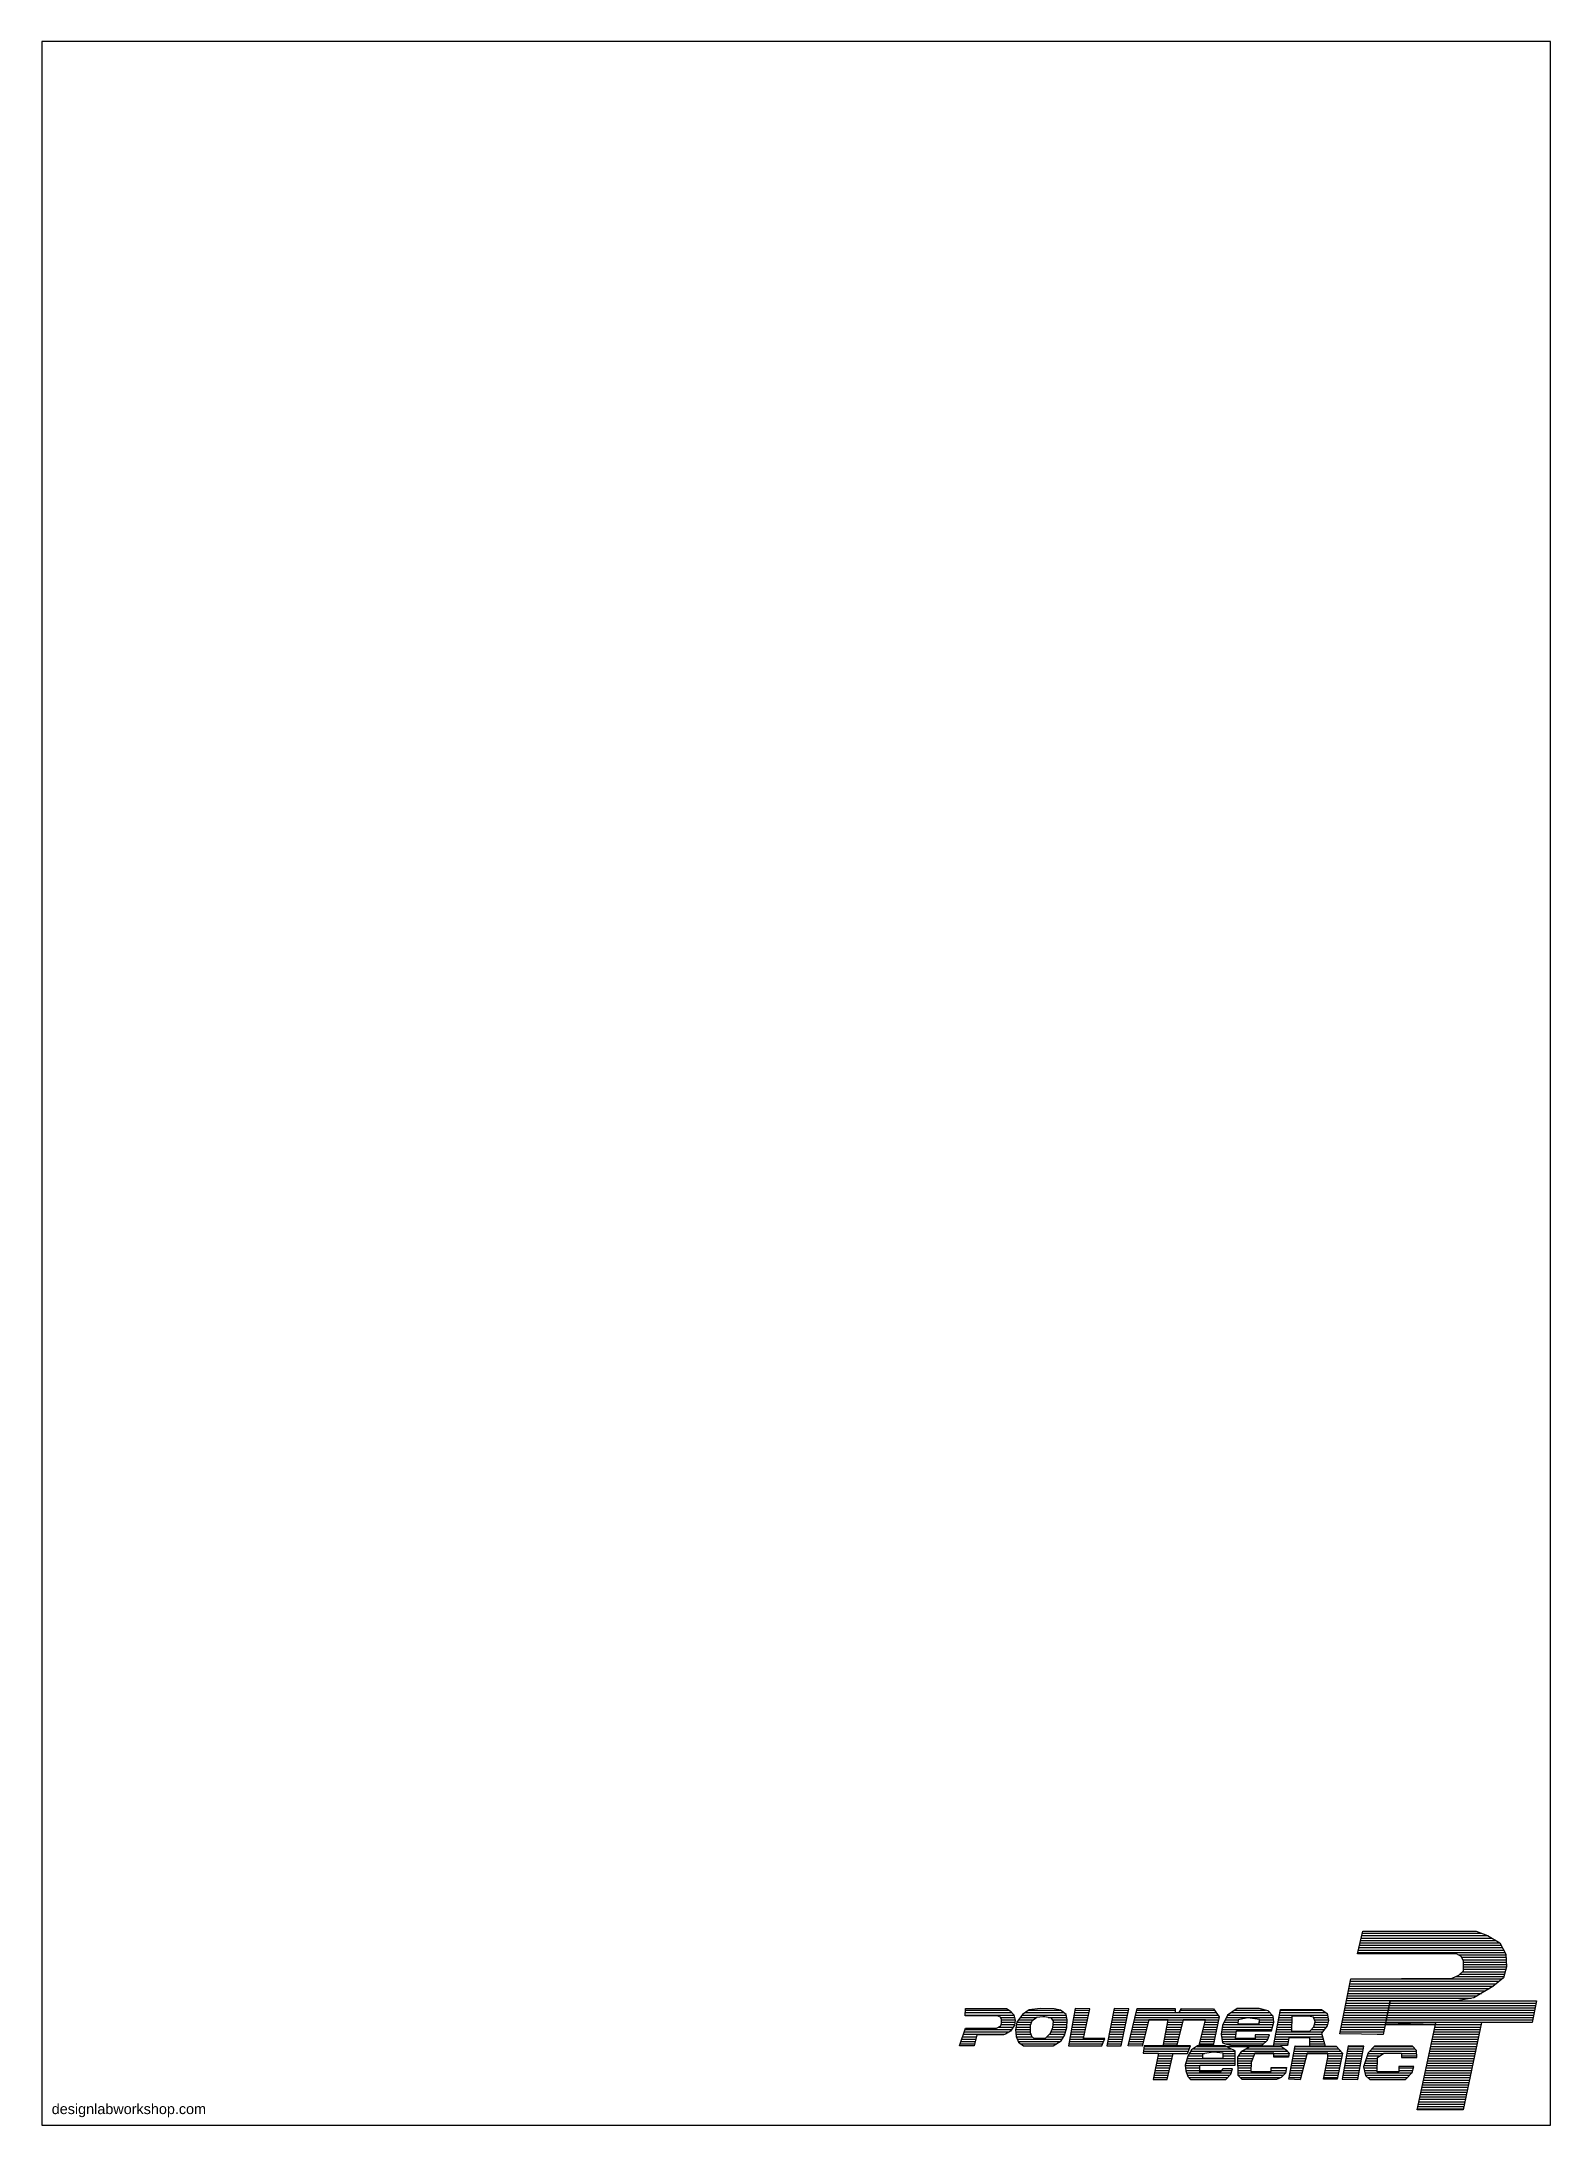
# Model space of a CAD drawing. Header units: millimetres. Extents: x -1166 to -523, y 166 to 543.
# Drawn here: x -1166.4 to -956.4, y 196.4 to 486.4 of the extents above; entities that cross this region are included whole.
import ezdxf

# ---------------------------------------------------------------- set-up
doc = ezdxf.new("R2010")
doc.units = ezdxf.units.MM
doc.header["$MEASUREMENT"] = 0
doc.layers.add('Default', color=7, linetype='Continuous')

msp = doc.modelspace()

# ---------------------------------------------------------------- texts
at = {"layer": 'Default', "insert": (-1165, 197.57), "char_height": 1.4332, "width": 22.9773, "attachment_point": 7, "line_spacing_factor": 0.963855}
msp.add_mtext('\\fSwis721 BT;designlabworkshop.com', dxfattribs=at)

# ---------------------------------------------------------------- linework, layer by layer
at = {"layer": 'Default'}
for points in [[(-1166.4, 196.44), (-956.4, 196.44), (-956.4, 486.44), (-1166.4, 486.44), (-1166.4, 196.44)], [(-985.72, 209.17), (-984.19, 216.83), (-970.07, 216.92), (-969.16, 217.35), (-968.49, 217.93), (-968.49, 219.32), (-968.83, 219.94), (-969.45, 220.32), (-983.23, 220.32), (-982.52, 223.48), (-966.74, 223.47), (-965.13, 222.88), (-963.45, 221.86), (-962.58, 220.26), (-962.51, 218.51), (-962.94, 216.98), (-964.4, 215.74), (-967.03, 214.2), (-969.44, 213.77), (-978.7, 213.77), (-979.65, 209.1), (-985.72, 209.17)], [(-983.19, 220.5), (-962.71, 220.5)], [(-983.12, 220.83), (-962.89, 220.83)], [(-983.04, 221.17), (-963.08, 221.17)], [(-982.96, 221.5), (-963.26, 221.5)], [(-982.89, 221.84), (-963.44, 221.84)], [(-982.81, 222.17), (-963.96, 222.17)], [(-982.74, 222.51), (-964.52, 222.51)], [(-982.66, 222.84), (-965.07, 222.84)], [(-982.58, 223.18), (-965.94, 223.18)], [(-969.2, 220.16), (-962.58, 220.16)], [(-968.77, 219.83), (-962.56, 219.83)], [(-968.62, 217.82), (-962.7, 217.82)], [(-968.59, 219.49), (-962.55, 219.49)], [(-968.49, 219.16), (-962.53, 219.16)], [(-968.49, 218.82), (-962.52, 218.82)], [(-968.49, 218.49), (-962.51, 218.49)], [(-968.49, 218.15), (-962.61, 218.15)], [(-984.6, 214.8), (-966, 214.8)], [(-984.53, 215.14), (-965.43, 215.14)], [(-984.46, 215.47), (-964.85, 215.47)], [(-984.39, 215.81), (-964.32, 215.81)], [(-984.33, 216.14), (-963.92, 216.14)], [(-984.26, 216.48), (-963.53, 216.48)], [(-984.19, 216.81), (-963.14, 216.81)], [(-969.6, 217.15), (-962.9, 217.15)], [(-969.01, 217.48), (-962.8, 217.48)], [(-1037.83, 212.68), (-1032.11, 212.68), (-1031.61, 212.36), (-1031.06, 211.8), (-1030.91, 211.06), (-1031.01, 210.36), (-1031.56, 209.56), (-1032.26, 209.13), (-1032.54, 209.04), (-1036.23, 209.04), (-1036.6, 207.51), (-1038.63, 207.51), (-1037.83, 209.96), (-1033.48, 209.96), (-1032.91, 210.29), (-1032.79, 210.66), (-1032.78, 211.18), (-1032.93, 211.5), (-1033.38, 211.66), (-1037.86, 211.66), (-1037.83, 212.68)], [(-1037.86, 211.79), (-1031.05, 211.79)], [(-1037.85, 212.12), (-1031.37, 212.12)], [(-1037.84, 212.46), (-1031.76, 212.46)], [(-1027.42, 212.71), (-1028.97, 212.53), (-1029.89, 211.88), (-1030.68, 210.79), (-1030.84, 209.75), (-1030.76, 208.8), (-1030.45, 207.99), (-1029.72, 207.48), (-1025.59, 207.48), (-1024.51, 208.22), (-1024.04, 208.95), (-1023.7, 210.06), (-1023.65, 211.1), (-1023.81, 211.86), (-1024.58, 212.45), (-1025.46, 212.67), (-1027.42, 212.71)], [(-1029.96, 211.79), (-1023.79, 211.79)], [(-1029.55, 212.12), (-1024.15, 212.12)], [(-1029.08, 212.46), (-1024.6, 212.46)], [(-1022.54, 212.69), (-1023.48, 207.48), (-1018.82, 207.48), (-1018.43, 208.52), (-1021.39, 208.52), (-1020.51, 212.66), (-1022.54, 212.69)], [(-1022.7, 211.79), (-1020.69, 211.79)], [(-1022.64, 212.12), (-1020.62, 212.12)], [(-1022.58, 212.46), (-1020.55, 212.46)], [(-1017.13, 212.68), (-1018.12, 207.51), (-1016.12, 207.51), (-1015.07, 212.64), (-1017.13, 212.68)], [(-1017.3, 211.79), (-1015.24, 211.79)], [(-1017.24, 212.12), (-1015.18, 212.12)], [(-1017.17, 212.46), (-1015.11, 212.46)], [(-1015.17, 207.49), (-1013.92, 212.7), (-1008.64, 212.7), (-1008.64, 212.16), (-1008.05, 212.16), (-1007.76, 212.68), (-1003.31, 212.64), (-1002.52, 211.52), (-1003.33, 207.53), (-1005.28, 207.53), (-1004.38, 211.13), (-1007.53, 211.13), (-1008.44, 207.44), (-1010.29, 207.44), (-1009.59, 211.13), (-1012.31, 211.13), (-1013.24, 207.47), (-1015.17, 207.49)], [(-1014.14, 211.79), (-1002.71, 211.79)], [(-1014.06, 212.12), (-1002.95, 212.12)], [(-1013.97, 212.46), (-1008.64, 212.46)], [(-1007.88, 212.46), (-1003.18, 212.46)], [(-1000.11, 209.61), (-995.23, 209.61), (-994.87, 210.81), (-994.98, 211.62), (-995.69, 212.36), (-996.93, 212.69), (-1000.01, 212.69), (-1001.36, 211.75), (-1002.05, 210.35), (-1002.2, 209.13), (-1002.05, 207.93), (-1001.36, 207.68), (-1000.67, 207.55), (-996.58, 207.55), (-995.76, 208.31), (-995.48, 209.03), (-997.47, 209.03), (-997.47, 208.54), (-1000.22, 208.54), (-1000.11, 209.61)], [(-1001.3, 211.79), (-995.14, 211.79)], [(-1000.82, 212.12), (-995.46, 212.12)], [(-1000.34, 212.46), (-996.07, 212.46)], [(-994.93, 207.45), (-993.94, 212.58), (-988.25, 212.58), (-987.45, 211.98), (-987.26, 211.03), (-987.45, 210.27), (-988.25, 209.28), (-987.74, 207.47), (-989.9, 207.47), (-989.9, 208.6), (-992.78, 208.6), (-993.01, 207.55), (-994.93, 207.45)], [(-994.09, 211.79), (-987.41, 211.79)], [(-994.03, 212.12), (-987.64, 212.12)], [(-993.96, 212.46), (-988.09, 212.46)], [(-985.2, 211.79), (-958.74, 211.79)], [(-985.13, 212.12), (-958.68, 212.12)], [(-985.06, 212.46), (-958.61, 212.46)], [(-985, 212.79), (-958.55, 212.79)], [(-984.93, 213.13), (-978.83, 213.13)], [(-984.86, 213.46), (-978.76, 213.46)], [(-984.8, 213.8), (-969.26, 213.8)], [(-984.73, 214.13), (-967.42, 214.13)], [(-984.66, 214.47), (-966.58, 214.47)], [(-979.36, 210.51), (-978.7, 213.77), (-958.35, 213.77), (-958.94, 210.77), (-965.98, 210.77), (-968.52, 198.59), (-974.96, 198.59), (-972.36, 210.71), (-979.36, 210.51)], [(-978.83, 213.13), (-958.48, 213.13)], [(-978.76, 213.46), (-958.41, 213.46)], [(-1038.11, 209.11), (-1032.32, 209.11)], [(-1038, 209.44), (-1031.75, 209.44)], [(-1037.89, 209.78), (-1031.41, 209.78)], [(-1033.22, 210.11), (-1031.18, 210.11)], [(-1032.91, 211.45), (-1030.99, 211.45)], [(-1032.86, 210.45), (-1030.99, 210.45)], [(-1032.79, 210.78), (-1030.95, 210.78)], [(-1032.78, 211.12), (-1030.92, 211.12)], [(-1030.83, 209.78), (-1028.82, 209.78)], [(-1030.81, 209.44), (-1028.82, 209.44)], [(-1030.78, 210.11), (-1028.82, 210.11)], [(-1030.78, 209.11), (-1028.73, 209.11)], [(-1030.73, 210.45), (-1028.78, 210.45)], [(-1030.68, 210.78), (-1028.66, 210.78)], [(-1030.44, 211.12), (-1028.36, 211.12)], [(-1030.2, 211.45), (-1027.87, 211.45)], [(-1027.04, 211.52), (-1027.88, 211.45), (-1028.59, 210.95), (-1028.82, 210.33), (-1028.82, 209.36), (-1028.59, 208.76), (-1028.24, 208.56), (-1026.69, 208.56), (-1025.96, 209.25), (-1025.63, 210.07), (-1025.57, 210.92), (-1025.84, 211.36), (-1026.78, 211.55), (-1027.04, 211.52)], [(-1026.32, 211.45), (-1023.72, 211.45)], [(-1026.11, 209.11), (-1023.99, 209.11)], [(-1025.88, 209.44), (-1023.89, 209.44)], [(-1025.75, 209.78), (-1023.79, 209.78)], [(-1025.69, 211.12), (-1023.65, 211.12)], [(-1025.63, 210.11), (-1023.7, 210.11)], [(-1025.6, 210.45), (-1023.68, 210.45)], [(-1025.58, 210.78), (-1023.66, 210.78)], [(-1023.19, 209.11), (-1021.26, 209.11)], [(-1023.13, 209.44), (-1021.19, 209.44)], [(-1023.07, 209.78), (-1021.12, 209.78)], [(-1023, 210.11), (-1021.05, 210.11)], [(-1022.94, 210.45), (-1020.98, 210.45)], [(-1022.88, 210.78), (-1020.91, 210.78)], [(-1022.82, 211.12), (-1020.84, 211.12)], [(-1022.76, 211.45), (-1020.77, 211.45)], [(-1017.81, 209.11), (-1015.79, 209.11)], [(-1017.75, 209.44), (-1015.72, 209.44)], [(-1017.68, 209.78), (-1015.66, 209.78)], [(-1017.62, 210.11), (-1015.59, 210.11)], [(-1017.56, 210.45), (-1015.52, 210.45)], [(-1017.49, 210.78), (-1015.45, 210.78)], [(-1017.43, 211.12), (-1015.38, 211.12)], [(-1017.36, 211.45), (-1015.31, 211.45)], [(-1014.78, 209.11), (-1012.82, 209.11)], [(-1014.7, 209.44), (-1012.74, 209.44)], [(-1014.62, 209.78), (-1012.65, 209.78)], [(-1014.54, 210.11), (-1012.57, 210.11)], [(-1014.46, 210.45), (-1012.48, 210.45)], [(-1014.38, 210.78), (-1012.4, 210.78)], [(-1014.3, 211.12), (-1002.61, 211.12)], [(-1014.22, 211.45), (-1002.54, 211.45)], [(-1009.97, 209.11), (-1008.03, 209.11)], [(-1009.91, 209.44), (-1007.95, 209.44)], [(-1009.85, 209.78), (-1007.86, 209.78)], [(-1009.78, 210.11), (-1007.78, 210.11)], [(-1009.72, 210.45), (-1007.7, 210.45)], [(-1009.66, 210.78), (-1007.62, 210.78)], [(-1004.89, 209.11), (-1003.01, 209.11)], [(-1004.8, 209.44), (-1002.94, 209.44)], [(-1004.72, 209.78), (-1002.88, 209.78)], [(-1004.63, 210.11), (-1002.81, 210.11)], [(-1004.55, 210.45), (-1002.74, 210.45)], [(-1004.47, 210.78), (-1002.67, 210.78)], [(-1002.2, 209.11), (-1000.16, 209.11)], [(-1002.16, 209.44), (-1000.13, 209.44)], [(-1002.12, 209.78), (-995.18, 209.78)], [(-1002.08, 210.11), (-995.08, 210.11)], [(-1002, 210.45), (-994.98, 210.45)], [(-1001.83, 210.78), (-999.88, 210.78)], [(-1001.67, 211.12), (-999.86, 211.12)], [(-1001.5, 211.45), (-994.96, 211.45)], [(-999.89, 210.59), (-996.91, 210.58), (-996.89, 211.16), (-998.49, 211.42), (-999.86, 211.14), (-999.89, 210.59)], [(-996.9, 210.78), (-994.88, 210.78)], [(-996.89, 211.12), (-994.91, 211.12)], [(-994.61, 209.11), (-988.2, 209.11)], [(-994.54, 209.44), (-988.12, 209.44)], [(-994.48, 209.78), (-992.41, 209.78)], [(-994.41, 210.11), (-992.41, 210.11)], [(-994.35, 210.45), (-992.4, 210.45)], [(-994.28, 210.78), (-992.4, 210.78)], [(-994.22, 211.12), (-992.39, 211.12)], [(-994.16, 211.45), (-992.38, 211.45)], [(-992.38, 211.65), (-992.42, 209.54), (-989.84, 209.61), (-989.31, 210.14), (-989.13, 210.85), (-989.38, 211.49), (-989.81, 211.6), (-992.38, 211.65)], [(-989.67, 209.78), (-987.85, 209.78)], [(-989.36, 211.45), (-987.35, 211.45)], [(-989.33, 210.11), (-987.58, 210.11)], [(-989.24, 211.12), (-987.28, 211.12)], [(-989.23, 210.45), (-987.41, 210.45)], [(-989.15, 210.78), (-987.32, 210.78)], [(-985.67, 209.44), (-979.58, 209.44)], [(-985.6, 209.78), (-979.51, 209.78)], [(-985.53, 210.11), (-979.44, 210.11)], [(-985.47, 210.45), (-966.04, 210.45)], [(-985.4, 210.78), (-958.94, 210.78)], [(-985.33, 211.12), (-958.88, 211.12)], [(-985.27, 211.45), (-979.17, 211.45)], [(-980.52, 209.11), (-979.65, 209.11)], [(-979.17, 211.45), (-958.81, 211.45)], [(-972.7, 209.11), (-966.32, 209.11)], [(-972.63, 209.44), (-966.25, 209.44)], [(-972.56, 209.78), (-966.18, 209.78)], [(-972.48, 210.11), (-966.11, 210.11)], [(-1038.55, 207.77), (-1036.53, 207.77)], [(-1038.44, 208.1), (-1036.45, 208.1)], [(-1038.33, 208.44), (-1036.37, 208.44)], [(-1038.22, 208.77), (-1036.29, 208.77)], [(-1030.75, 208.77), (-1028.6, 208.77)], [(-1030.62, 208.44), (-1024.37, 208.44)], [(-1030.49, 208.1), (-1024.69, 208.1)], [(-1030.13, 207.77), (-1025.17, 207.77)], [(-1026.46, 208.77), (-1024.16, 208.77)], [(-1023.43, 207.77), (-1018.71, 207.77)], [(-1023.37, 208.1), (-1018.59, 208.1)], [(-1023.31, 208.44), (-1018.46, 208.44)], [(-1023.25, 208.77), (-1021.33, 208.77)], [(-1018.07, 207.77), (-1016.07, 207.77)], [(-1018.01, 208.1), (-1016, 208.1)], [(-1017.94, 208.44), (-1015.93, 208.44)], [(-1017.88, 208.77), (-1015.86, 208.77)], [(-1015.11, 207.77), (-1013.16, 207.77)], [(-1015.02, 208.1), (-1013.08, 208.1)], [(-1014.94, 208.44), (-1012.99, 208.44)], [(-1014.86, 208.77), (-1012.91, 208.77)], [(-1012.92, 207.5), (-1013.09, 206.48), (-1010.93, 206.49), (-1011.7, 202.82), (-1009.75, 202.82), (-1008.88, 206.44), (-1006.93, 206.43), (-1006.51, 207.51), (-1012.92, 207.5)], [(-1013.04, 206.76), (-1006.8, 206.76)], [(-1012.98, 207.1), (-1006.67, 207.1)], [(-1012.93, 207.43), (-1006.54, 207.43)], [(-1011.02, 206.09), (-1008.97, 206.09)], [(-1010.95, 206.43), (-1006.93, 206.43)], [(-1010.23, 207.77), (-1008.36, 207.77)], [(-1010.17, 208.1), (-1008.27, 208.1)], [(-1010.1, 208.44), (-1008.19, 208.44)], [(-1010.04, 208.77), (-1008.11, 208.77)], [(-1001.67, 207.5), (-1005.53, 207.5), (-1006.33, 206.93), (-1006.86, 206.06), (-1007.21, 204.79), (-1007.15, 204.02), (-1006.85, 203.22), (-1006.48, 202.84), (-1001.57, 202.84), (-1000.87, 203.56), (-1000.66, 204.31), (-1002.01, 204.31), (-1002.38, 203.86), (-1005.21, 203.86), (-1005.21, 204.82), (-1000.28, 204.82), (-1000.28, 206.79), (-1001.04, 207.18), (-1001.67, 207.5)], [(-1006.84, 206.09), (-1004.81, 206.09)], [(-1006.64, 206.43), (-1004.56, 206.43)], [(-1006.43, 206.76), (-1000.28, 206.76)], [(-1006.09, 207.1), (-1000.89, 207.1)], [(-1005.61, 207.43), (-993.88, 207.43)], [(-1005.22, 207.77), (-1003.28, 207.77)], [(-1005.14, 208.1), (-1003.21, 208.1)], [(-1005.06, 208.44), (-1003.14, 208.44)], [(-1004.97, 208.77), (-1003.08, 208.77)], [(-1004.81, 206.39), (-1004.8, 205.79), (-1001.94, 205.79), (-1001.94, 206.29), (-1001.94, 206.46), (-1003.31, 206.61), (-1004.81, 206.39)], [(-1002.15, 208.77), (-1000.19, 208.77)], [(-1002.11, 208.44), (-995.72, 208.44)], [(-1002.07, 208.1), (-995.99, 208.1)], [(-1001.94, 206.43), (-1000.28, 206.43)], [(-1001.94, 206.09), (-1000.28, 206.09)], [(-1001.6, 207.77), (-996.35, 207.77)], [(-992.86, 205.93), (-994.91, 205.93), (-994.91, 206.48), (-997.55, 206.48), (-998.05, 205.19), (-998.1, 203.92), (-995.26, 203.92), (-995.26, 204.47), (-993.12, 204.47), (-993.27, 203.69), (-993.89, 203.11), (-994.54, 202.84), (-999.3, 202.84), (-999.85, 203.37), (-999.9, 205.93), (-999.35, 206.78), (-998.01, 207.55), (-993.97, 207.5), (-993.11, 206.88), (-992.76, 206.48), (-992.86, 205.93)], [(-999.79, 206.09), (-997.7, 206.09)], [(-999.57, 206.43), (-992.77, 206.43)], [(-999.36, 206.76), (-993.01, 206.76)], [(-998.8, 207.1), (-993.41, 207.1)], [(-997.47, 208.77), (-995.58, 208.77)], [(-994.91, 206.09), (-992.83, 206.09)], [(-994.87, 207.77), (-992.96, 207.77)], [(-994.8, 208.1), (-992.89, 208.1)], [(-994.74, 208.44), (-992.82, 208.44)], [(-994.67, 208.77), (-988.11, 208.77)], [(-992.82, 202.86), (-991.93, 207.49), (-986.21, 207.46), (-985.34, 206.47), (-986.06, 202.88), (-987.99, 202.88), (-987.38, 205.88), (-987.38, 206.47), (-990.25, 206.47), (-991.22, 202.78), (-992.82, 202.86)], [(-992.2, 206.09), (-990.35, 206.09)], [(-992.13, 206.43), (-985.35, 206.43)], [(-992.07, 206.76), (-985.6, 206.76)], [(-992.01, 207.1), (-985.89, 207.1)], [(-991.94, 207.43), (-986.18, 207.43)], [(-989.9, 208.44), (-988.01, 208.44)], [(-989.9, 208.1), (-987.92, 208.1)], [(-989.9, 207.77), (-987.82, 207.77)], [(-987.38, 206.09), (-985.42, 206.09)], [(-984.53, 207.51), (-985.37, 202.86), (-983.21, 202.83), (-982.34, 207.46), (-984.53, 207.51)], [(-984.79, 206.09), (-982.6, 206.09)], [(-984.72, 206.43), (-982.54, 206.43)], [(-984.66, 206.76), (-982.47, 206.76)], [(-984.6, 207.1), (-982.41, 207.1)], [(-984.54, 207.43), (-982.35, 207.43)], [(-975.58, 207.46), (-980.87, 207.46), (-981.76, 206.54), (-982.39, 204.56), (-982.14, 203.39), (-981.55, 202.81), (-976.54, 202.81), (-975.63, 203.77), (-975.42, 204.64), (-977.51, 204.64), (-977.51, 203.9), (-980.51, 203.9), (-980.46, 205.86), (-979.57, 206.47), (-977.13, 206.47), (-977.13, 205.88), (-974.97, 205.88), (-975.02, 206.87), (-975.58, 207.46)], [(-981.9, 206.09), (-980.12, 206.09)], [(-981.79, 206.43), (-979.63, 206.43)], [(-981.54, 206.76), (-975.01, 206.76)], [(-981.22, 207.1), (-975.23, 207.1)], [(-980.89, 207.43), (-975.55, 207.43)], [(-977.13, 206.43), (-974.99, 206.43)], [(-977.13, 206.09), (-974.98, 206.09)], [(-973.35, 206.09), (-966.95, 206.09)], [(-973.28, 206.43), (-966.88, 206.43)], [(-973.2, 206.76), (-966.81, 206.76)], [(-973.13, 207.1), (-966.74, 207.1)], [(-973.06, 207.43), (-966.67, 207.43)], [(-972.99, 207.77), (-966.6, 207.77)], [(-972.92, 208.1), (-966.53, 208.1)], [(-972.84, 208.44), (-966.46, 208.44)], [(-972.77, 208.77), (-966.39, 208.77)], [(-1011.65, 203.08), (-1009.69, 203.08)], [(-1011.58, 203.41), (-1009.61, 203.41)], [(-1011.51, 203.75), (-1009.53, 203.75)], [(-1011.44, 204.08), (-1009.45, 204.08)], [(-1011.37, 204.42), (-1009.37, 204.42)], [(-1011.3, 204.75), (-1009.29, 204.75)], [(-1011.23, 205.09), (-1009.21, 205.09)], [(-1011.16, 205.42), (-1009.13, 205.42)], [(-1011.09, 205.76), (-1009.05, 205.76)], [(-1007.21, 204.75), (-1005.21, 204.75)], [(-1007.18, 204.42), (-1005.21, 204.42)], [(-1007.15, 204.08), (-1000.72, 204.08)], [(-1007.13, 205.09), (-1000.28, 205.09)], [(-1007.04, 205.42), (-1000.28, 205.42)], [(-1007.04, 203.75), (-1000.82, 203.75)], [(-1006.95, 205.76), (-1000.28, 205.76)], [(-1006.92, 203.41), (-1001.01, 203.41)], [(-1006.71, 203.08), (-1001.34, 203.08)], [(-999.9, 205.76), (-997.83, 205.76)], [(-999.89, 205.42), (-997.96, 205.42)], [(-999.88, 205.09), (-998.05, 205.09)], [(-999.88, 204.75), (-998.06, 204.75)], [(-999.87, 204.42), (-998.08, 204.42)], [(-999.86, 204.08), (-998.09, 204.08)], [(-999.86, 203.75), (-993.26, 203.75)], [(-999.85, 203.41), (-993.57, 203.41)], [(-999.54, 203.08), (-993.96, 203.08)], [(-995.26, 204.42), (-993.14, 204.42)], [(-995.26, 204.08), (-993.2, 204.08)], [(-992.78, 203.08), (-991.14, 203.08)], [(-992.71, 203.41), (-991.05, 203.41)], [(-992.65, 203.75), (-990.97, 203.75)], [(-992.59, 204.08), (-990.88, 204.08)], [(-992.52, 204.42), (-990.79, 204.42)], [(-992.46, 204.75), (-990.7, 204.75)], [(-992.39, 205.09), (-990.61, 205.09)], [(-992.33, 205.42), (-990.53, 205.42)], [(-992.26, 205.76), (-990.44, 205.76)], [(-987.95, 203.08), (-986.02, 203.08)], [(-987.88, 203.41), (-985.95, 203.41)], [(-987.81, 203.75), (-985.88, 203.75)], [(-987.74, 204.08), (-985.82, 204.08)], [(-987.68, 204.42), (-985.75, 204.42)], [(-987.61, 204.75), (-985.68, 204.75)], [(-987.54, 205.09), (-985.62, 205.09)], [(-987.47, 205.42), (-985.55, 205.42)], [(-987.4, 205.76), (-985.48, 205.76)], [(-985.33, 203.08), (-983.16, 203.08)], [(-985.27, 203.41), (-983.1, 203.41)], [(-985.21, 203.75), (-983.04, 203.75)], [(-985.15, 204.08), (-982.97, 204.08)], [(-985.09, 204.42), (-982.91, 204.42)], [(-985.03, 204.75), (-982.85, 204.75)], [(-984.97, 205.09), (-982.79, 205.09)], [(-984.91, 205.42), (-982.72, 205.42)], [(-984.85, 205.76), (-982.66, 205.76)], [(-982.36, 204.42), (-980.5, 204.42)], [(-982.33, 204.75), (-980.49, 204.75)], [(-982.29, 204.08), (-980.51, 204.08)], [(-982.22, 205.09), (-980.48, 205.09)], [(-982.22, 203.75), (-975.65, 203.75)], [(-982.14, 203.41), (-975.97, 203.41)], [(-982.12, 205.42), (-980.47, 205.42)], [(-982.01, 205.76), (-980.46, 205.76)], [(-981.83, 203.08), (-976.29, 203.08)], [(-977.51, 204.42), (-975.48, 204.42)], [(-977.51, 204.08), (-975.55, 204.08)], [(-973.99, 203.08), (-967.58, 203.08)], [(-973.92, 203.41), (-967.51, 203.41)], [(-973.85, 203.75), (-967.44, 203.75)], [(-973.78, 204.08), (-967.37, 204.08)], [(-973.71, 204.42), (-967.3, 204.42)], [(-973.63, 204.75), (-967.23, 204.75)], [(-973.56, 205.09), (-967.16, 205.09)], [(-973.49, 205.42), (-967.09, 205.42)], [(-973.42, 205.76), (-967.02, 205.76)], [(-974.57, 200.4), (-968.14, 200.4)], [(-974.5, 200.73), (-968.07, 200.73)], [(-974.43, 201.07), (-968, 201.07)], [(-974.35, 201.4), (-967.93, 201.4)], [(-974.28, 201.74), (-967.86, 201.74)], [(-974.21, 202.07), (-967.79, 202.07)], [(-974.14, 202.41), (-967.72, 202.41)], [(-974.07, 202.74), (-967.65, 202.74)], [(-974.93, 198.72), (-968.49, 198.72)], [(-974.86, 199.06), (-968.42, 199.06)], [(-974.79, 199.39), (-968.35, 199.39)], [(-974.71, 199.73), (-968.28, 199.73)], [(-974.64, 200.06), (-968.21, 200.06)]]:
    msp.add_lwpolyline(points, dxfattribs=at)

msp.set_redraw_order([(e.dxf.handle, doc.entitydb.next_handle()) for e in msp.query("TEXT MTEXT ATTDEF DIMENSION ARC_DIMENSION")])  # texts and dimensions are drawn at this point

doc.saveas('drawing.dxf')
